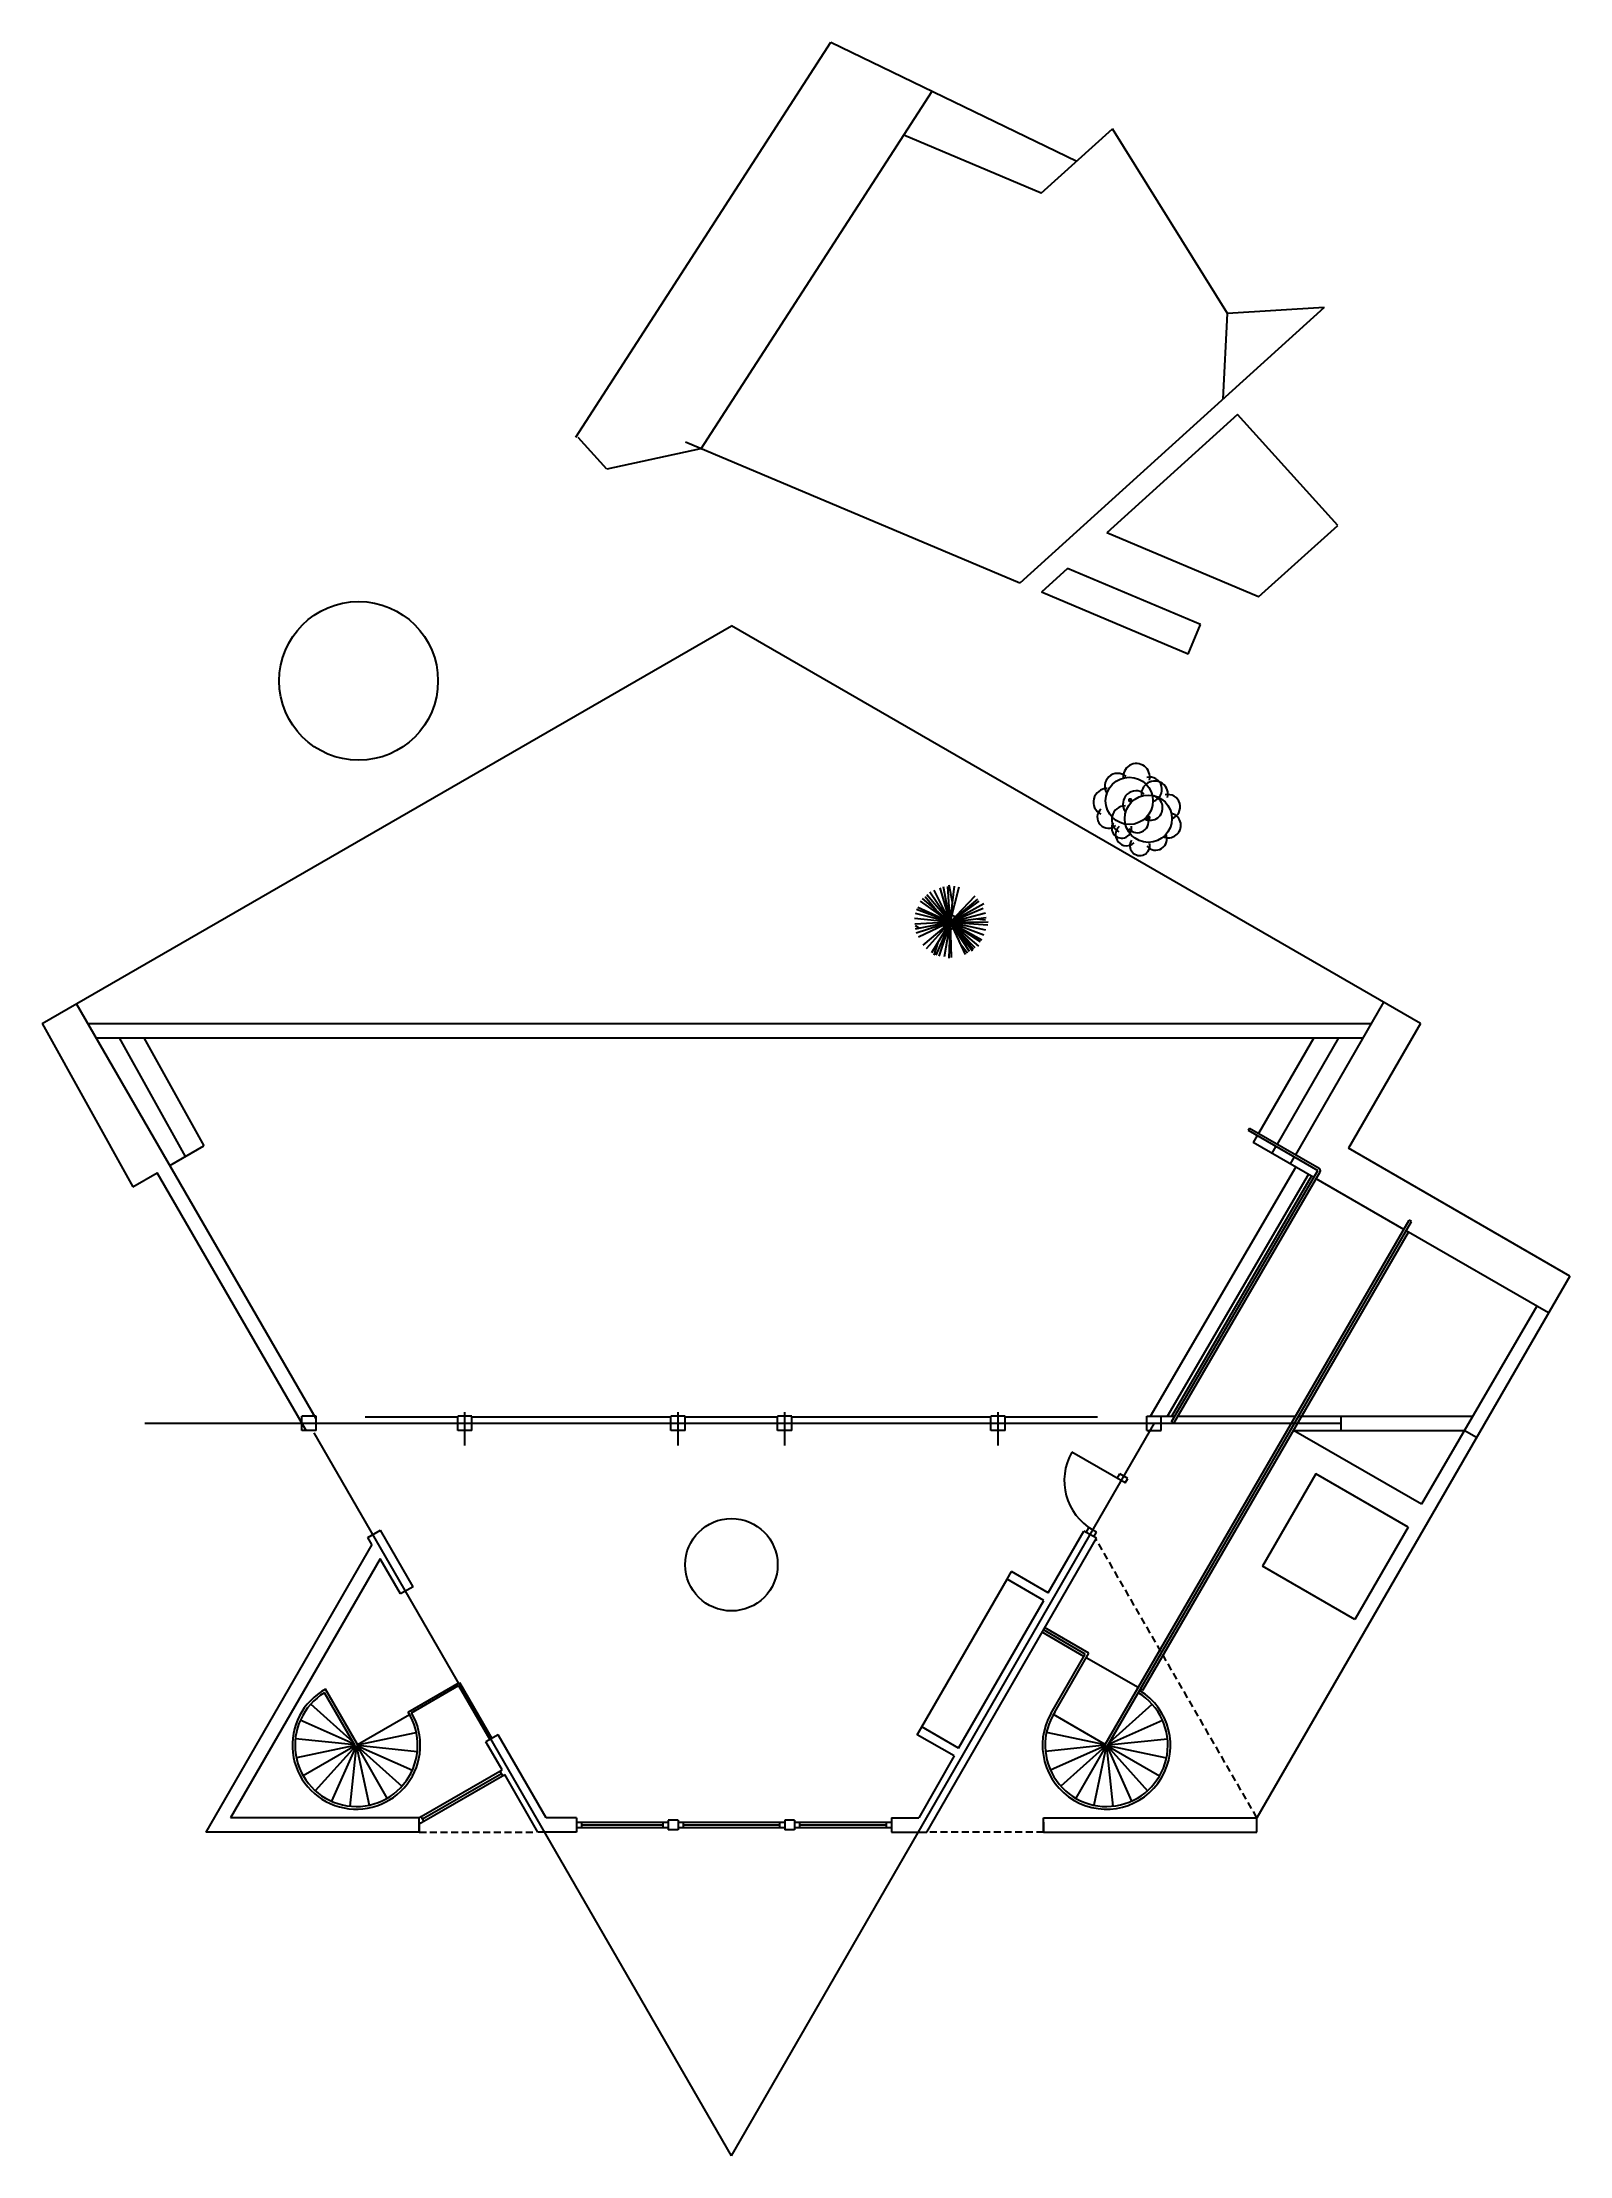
# Model space of a CAD drawing. Header units: inches. Extents: x -43639 to 75791, y -33466 to 47612.
# Drawn here: x 18091 to 18950, y 3642 to 4831 of the extents above; entities that cross this region are included whole.
import ezdxf

# ---------------------------------------------------------------- set-up
doc = ezdxf.new("R2010")
doc.units = ezdxf.units.IN
doc.header["$LTSCALE"] = 8
doc.header["$MEASUREMENT"] = 0
doc.linetypes.add('DASHED', pattern=[0.75, 0.5, -0.25])
doc.layers.get('0').update_dxf_attribs({"linetype": 'CONTINUOUS'})
for name, color, linetype in [('A-millwork', 252, 'CONTINUOUS'), ('A-walls', 7, 'CONTINUOUS'), ('construction', 160, 'CONTINUOUS'), ('TOPO100', 14, 'CONTINUOUS'), ('TOPOCREEK', 5, 'CONTINUOUS'), ('TREE', 3, 'CONTINUOUS')]:
    doc.layers.add(name, color=color, linetype=linetype)
doc.styles.get("Standard").update_dxf_attribs({"font": 'txt', "height": 0.2})

# ---------------------------------------------------------------- blocks, each defined once
blk = doc.blocks.new('DCDSTREE')
at = {"const_width": 0.05567}
blk.add_lwpolyline([(-0.050861, -0.01564, 1), (0.004809, -0.01564, 1)], format="xyb", close=True, dxfattribs=at)
for centre, radius, start, end in [((-0.472665, 0.324149), 0.334487, 47.726311, 199.653824), ((-0.022665, 0.436649), 0.318198, 8.130102, 171.869898), ((0.472335, 0.301649), 0.3245, 303.690068, 146.309932), ((-0.697665, 0.031649), 0.27, 90, 270), ((0.504478, -0.141923), 0.302211, 246.16126, 60.708638), ((-0.636783, -0.38394), 0.243328, 104.489763, 329.250033), ((-0.24204, -0.519601), 0.275855, 177.662694, 343.412661), ((0.213585, -0.485851), 0.302916, 201.801409, 31.328693)]:
    blk.add_arc(centre, radius, start, end)
blk = doc.blocks.new('PINETREE')
for p, q in [((0, 0), (-0.675232, 0.544887)), ((0, 0), (-0.584576, 0.654615)), ((0, 0), (-0.486886, 0.724015)), ((0, 0), (-0.402482, 0.779348)), ((0, 0), (-0.343868, 0.794353)), ((0, 0), (-0.194598, 0.864692)), ((0, 0), (-0.116446, 0.880635)), ((-0.057775, 0.436931), (-0.038294, 0.872194)), ((0, 0), (0.026572, 0.880635)), ((0, 0), (0.124261, 0.880635)), ((0, 0), (0.234456, 0.841246)), ((0, 0), (0.377474, 0.786851)), ((0, 0), (0.461878, 0.747461)), ((0, 0), (0.54003, 0.685564)), ((0, 0), (0.669762, 0.584276)), ((0.36848, 0.321449), (0.592391, 0.685564)), ((0, 0), (-0.869831, 0.030011)), ((0, 0), (-0.869831, -0.086282)), ((0, 0), (-0.837788, -0.250404)), ((0, 0), (-0.81825, 0.248528)), ((-0.81825, 0.248528), (-0.81825, 0.248528)), ((0, 0), (-0.798712, 0.358256)), ((0, 0), (-0.798712, -0.359194)), ((0, 0), (-0.759636, -0.429532)), ((0, 0), (-0.746351, 0.451103)), ((-0.662929, 0.400682), (-0.688518, 0.497995)), ((0, 0), (-0.675232, -0.530819)), ((0, 0), (-0.616618, -0.632106)), ((0, 0), (-0.565038, -0.655553)), ((0, 0), (-0.259464, -0.827178)), ((0, 0), (-0.135984, -0.835619)), ((0, 0), (-0.064085, -0.882511)), ((0, 0), (-0.018756, -0.87407)), ((0, 0), (0.741661, 0.497995)), ((0, 0), (0.884679, 0.0694)), ((0, 0), (0.877646, -0.040327)), ((0, 0), (0.865141, -0.094722)), ((0, 0), (0.826065, -0.289794)), ((0, 0), (0.793242, -0.414527)), ((0, 0), (0.728376, -0.507373)), ((0, 0), (0.118009, -0.897516)), ((0, 0), (0.032824, -0.859065)), ((0, 0), (0.403264, -0.780286)), ((0, 0), (0.514239, -0.718388)), ((0, 0), (0.637719, -0.663993)), ((0, 0), (0.286817, -0.835619)), ((0, 0), (0.696333, -0.617101)), ((0, 0), (0.916722, -0.211015)), ((0, 0), (0.228204, -0.843121)), ((-0.552229, -0.165054), (-0.831536, -0.328245)), ((0.535333, -0.372904), (0.676795, -0.53926)), ((-0.170074, -0.542198), (-0.187565, -0.835619))]:
    blk.add_line(p, q)
blk = doc.blocks.new('801')
at = {"layer": 'TOPO100', "linetype": 'Continuous'}
for points in [[(-28903.4, 38759.2), (-29383.4, 38759.2), (-30343.4, 38567.2), (-31783.4, 38567.2), (-32263.4, 38759.2), (-32743.4, 38759.2), (-33223.4, 38471.2), (-34183.4, 38231.2), (-34903.4, 37751.2), (-34471.4, 37511.2), (-33511.4, 37751.2), (-33031.4, 37607.2), (-31975.4, 37079.2), (-31015.4, 36887.2), (-30727.4, 36455.2), (-30247.4, 36359.2), (-29287.4, 36695.2), (-28807.4, 36647.2), (-28327.4, 36455.2), (-27367.4, 35783.2), (-26887.4, 35687.2), (-25447.4, 35975.2), (-24967.4, 35927.2), (-23047.4, 35255.2), (-22087.4, 35591.2), (-21607.4, 35591.2), (-21127.4, 35399.2), (-20743.4, 35111.2), (-20503.4, 34583.2), (-20599.4, 33623.2), (-18847.4, 33215.2), (-17447.4, 31815.2), (-15319.4, 31031.2), (-14359.4, 30503.2), (-14023.4, 30119.2), (-13783.4, 29591.2), (-13831.4, 28631.2), (-14407.4, 27719.2), (-15367.4, 27431.2), (-15847.4, 27623.2), (-16807.4, 28295.2), (-17287.4, 28391.2), (-17719.4, 28151.2), (-18679.4, 28007.2), (-19207.4, 27623.2), (-19639.4, 27527.2), (-20551.4, 27623.2), (-21031.4, 27527.2), (-21319.4, 27047.2), (-21703.4, 26663.2), (-21703.4, 26663.2), (-22615.4, 26327.2), (-23623.4, 26615.2), (-24583.4, 27239.2), (-25975.4, 26951.2), (-26935.4, 26903.2), (-28263.4, 27207.2), (-30247.4, 28247.2), (-31207.4, 28439.2), (-31447.4, 28151.2), (-30631.4, 27479.2), (-30295.4, 26999.2), (-29335.4, 26231.2), (-28567.4, 25319.2), (-28711.4, 24359.2), (-27751.4, 24551.2), (-26791.4, 24359.2), (-25831.4, 23975.2), (-25111.4, 23543.2), (-24103.4, 22535.2)], [(39937.1, 23413.4), (42430.6, 21917.2), (42856.6, 21287.2), (43288.6, 20327.2), (43531.6, 19212.9), (43915.6, 19116.9), (44200.6, 20231.2), (44200.6, 20711.2), (43624.6, 21671.2), (43624.6, 22631.2), (43432.6, 23111.2), (42520.6, 23975.2), (40856.6, 26919.2), (40563.2, 28386.5), (40563.2, 28386.5), (40552.6, 28439.2), (40600.6, 28679.2), (40888.6, 29159.2), (41046.9, 29247.2), (41046.9, 29247.2), (41320.6, 29399.2), (42280.6, 29255.2), (43995.2, 28818.9), (43995.2, 28818.9), (44045.4, 28801.4), (43864.6, 29255.2), (43528.6, 29687.2), (43192.6, 30647.2), (42904.6, 31079.2), (42768.9, 31268), (42768.9, 31268), (42330.1, 31642.1), (42330.1, 31642.1), (41037.2, 32144.2), (41298.8, 32486.6), (41298.8, 32486.6), (42060.1, 32666.2), (42060.1, 32666.2), (42712.6, 32999.2), (43177.7, 33038), (43177.7, 33038), (44760.6, 33169.9), (46912.6, 33887.2), (47512.6, 33719.2), (49093, 32977.4), (49775.7, 32977.4), (50654.9, 32928.9), (51496.6, 32759.2), (52264.6, 32039.2), (52264.6, 31559.2), (51880.6, 30599.2), (51976.6, 30119.2), (52264.6, 29639.2), (52504.6, 28199.2), (52504.6, 27719.2), (52408.6, 27239.2), (52024.6, 26759.2), (51544.6, 26519.2), (50680.6, 26327.2), (50238.7, 25989.3), (50238.7, 25989.3), (49864.6, 25703.2), (50584.6, 24791.2), (50536.6, 23879.2), (51256.6, 23725.6), (52875.6, 24058.7), (52875.6, 24058.7), (52936.6, 24071.2), (53848.6, 23975.2), (54232.6, 23591.2), (54232.6, 23591.2), (54520.6, 22871.2), (54516.7, 22857.2), (54516.7, 22857.2), (54184.6, 21671.2), (54520.6, 20759.2), (54328.6, 19367.2), (53816.6, 18087.2), (53176.6, 17447.2), (52744.6, 17207.2), (52360.6, 16295.2), (51736.6, 15575.2), (51928.6, 15143.2), (52408.6, 15191.2), (53704.6, 16247.2), (54664.6, 16535.2), (55000.6, 16871.2), (55288.6, 17351.2), (56632.6, 18695.2), (57112.6, 18983.2), (57592.6, 19079.2), (58072.6, 18983.2), (58552.6, 18695.2), (58792.6, 18167.2), (59032.6, 17207.2), (59944.6, 16823.2), (60232.6, 16804), (61720.6, 15815.2), (62200.6, 15623.2), (62776.6, 14807.2), (63208.6, 14375.2), (63688.6, 13415.2), (63736.6, 12935.2), (63640.6, 12455.2), (62872.6, 11687.2), (61912.6, 11447.2), (60472.6, 11399.2), (60040.6, 11111.2), (60328.6, 10151.2), (60280.6, 9671.2), (60040.6, 9239.2), (59080.6, 8759.2), (57640.6, 8375.2), (56680.6, 8327.2), (56152.6, 7943.2), (55672.6, 7751.2), (55609.6, 7384), (57400.6, 7175.2), (58264.6, 6839.2), (58744.6, 6551.2), (59224.6, 5639.2), (59128.6, 4679.2), (59128.6, 4679.2), (58744.6, 4199.2), (58264.6, 3815.2), (57784.6, 3623.2), (57640.6, 3239.2), (57736.6, 2279.2), (57352.6, 1319.2), (57016.6, 935.2), (56920.6, 407.2), (56296.6, -552.8), (56045.7, -839.5), (56045.7, -839.5), (55624.6, -1320.8), (55480.6, -1800.8), (55864.6, -2760.8), (55864.6, -3720.8), (56056.6, -4680.8), (55864.6, -5640.8), (55864.6, -6072.8), (56344.6, -6072.8), (56920.6, -4632.8), (57352.6, -4296.8), (57352.6, -3970.5), (57352.6, -3970.5), (57352.6, -3336.8), (57496.6, -2856.8), (58120.6, -1464.8), (58744.6, -552.8), (59128.6, -120.8), (60088.6, 71.2), (60856.6, 1895.2), (61240.6, 2279.2), (61768.6, 2423.2), (62728.6, 2231.2), (62968.6, 2567.2), (62776.6, 3527.2), (62776.6, 4734.1), (64120.6, 7079.2), (64888.6, 7943.2), (65368.6, 8231.2), (65752.6, 8327.2), (66712.6, 8231.2), (67192.6, 7847.2), (67336.6, 7607.2), (67576.6, 6407.2)], [(-43078.4, 24151), (-42919.4, 24119.2), (-41527.4, 22439.2), (-41143.4, 21479.2), (-40711.4, 20879.2), (-40663.4, 19559.2), (-40231.4, 18695.2), (-39319.4, 18071.2), (-37879.4, 18071.2), (-36919.4, 18311.2), (-36487.4, 18215.2), (-36026.6, 17869.6), (-34999.4, 16007.2), (-34855.4, 15527.2), (-34807.4, 15047.2), (-34999.4, 14087.2), (-34999.4, 13127.2), (-35287.4, 11207.2), (-34951.4, 10247.2), (-34471.4, 10151.2), (-33991.4, 10247.2), (-33421.4, 10589.2), (-32385.6, 12315.6), (-32071.4, 12551.2), (-31687.4, 13031.2), (-31399.4, 14471.2), (-31495.4, 14951.2), (-32071.4, 16391.2), (-32071.4, 18311.2), (-32455.4, 19271.2), (-33452.8, 20283.3), (-34534, 23372.6), (-35047.4, 23783.2), (-35527.4, 23975.2), (-36007.4, 23975.2), (-36391.4, 24263.2), (-36679.4, 25223.2), (-36679.4, 25223.2), (-36999.4, 25623.2), (-38418, 26332.6), (-38503.4, 26759.2), (-38839.4, 27143.2), (-39799.4, 27527.2), (-39559.4, 28007.2), (-39175.4, 28391.2), (-38935.4, 28871.2), (-39223.4, 29831.2), (-39079.4, 30311.2), (-38743.4, 30743.2), (-38695.4, 31703.2), (-38887.4, 32231.2), (-39271.4, 32519.2), (-39751.4, 32711.2), (-41191.4, 32711.2), (-41959.4, 32999.2), (-42343.4, 33383.2), (-42775.4, 33623.2), (-43078.4, 33683.8)], [(-22759.4, 19175.2), (-22759.4, 18599.2), (-22999.4, 18215.2), (-23911.4, 17735.2), (-24295.4, 17351.2), (-24295.4, 16871.2), (-24199.4, 16583.2), (-23719.4, 16199.2), (-23575.4, 15719.2), (-23047.4, 14759.2), (-23239.4, 14279.2), (-23383.4, 13319.2), (-23239.4, 12935.2), (-22951.4, 12839.2), (-22327.4, 14183.2), (-21463.4, 14183.2), (-21031.4, 14471.2), (-20839.4, 13991.2), (-21031.4, 13127.2), (-21415.4, 12647.2), (-21692.7, 10972.6), (-22183.4, 10727.2), (-22663.4, 10631.2), (-23095.4, 10295.2), (-23767.4, 9479.2), (-24199.4, 9143.2), (-25159.4, 8855.2), (-27097.8, 9049.1), (-27271.4, 8615.2), (-26551.4, 8183.2), (-24487.4, 7655.2), (-23527.4, 7271.2), (-23095.4, 6983.2), (-22519.4, 6119.2), (-21607.4, 5159.2), (-21799.4, 4583.2), (-22247.4, 4023.2), (-23527.4, 3383.2), (-24487.4, 3335.2), (-24618.3, 3197.9), (-24391.4, 2375.2), (-24391.4, 1895.2), (-24679.4, 1415.2), (-25536.1, 1381.3), (-25591.4, 1175.2), (-24823.4, 23.2), (-24583.4, -1656.8), (-24871.4, -2568.8), (-25303.4, -2904.8), (-26263.4, -3048.8), (-26263.4, -3048.8), (-26743.4, -3000.8), (-28222.7, -2476.2), (-28231.4, -3000.8), (-28135.4, -3480.8), (-27847.4, -3960.8), (-27367.4, -4392.8), (-26791.4, -5304.8), (-26503.4, -6264.8)], [(-43078.4, 959.6), (-42343.4, 263.2), (-41863.4, -600.8), (-41047.4, -1416.8), (-40615.4, -1560.8), (-39655.4, -1464.8), (-39399.4, -1144.8), (-38695.4, 359.2), (-38791.4, 1319.2), (-39559.4, 2759.2), (-39895.4, 3719.2), (-40115.2, 5058.2), (-39751.4, 5543.2), (-39419.1, 5321.7), (-39183.7, 4145), (-38599.4, 3911.2), (-38311.4, 3335.2), (-37927.4, 1895.2), (-37543.4, 1415.2), (-37063.4, 1127.2), (-36583.4, 1031.2), (-36103.4, 1127.2), (-35804.7, 828.6), (-36775.4, -384.8), (-36775.4, -936.8), (-36343.4, -1800.8), (-36631.4, -2280.8), (-36919.4, -3240.8), (-36583.4, -4152.8), (-36295.4, -4536.8), (-36199.4, -5016.8), (-36295.4, -5496.8), (-36199.4, -5976.8), (-35911.4, -6360.8), (-35431.4, -6744.8), (-35335.4, -7224.8), (-35431.4, -7704.8), (-35239.4, -8184.8), (-34951.4, -8664.8), (-34471.4, -9048.8), (-34279.4, -9528.8), (-34375.4, -10008.8), (-34164.2, -10536.8), (-33319.4, -11592.8), (-33319.4, -12216.8), (-33511.4, -12600.8), (-33223.4, -13560.8), (-32184.3, -14859.6), (-32184.3, -14859.6), (-31591.4, -15096.8), (-31111.4, -14904.8), (-30487.4, -13992.8), (-29959.4, -12920.8), (-29959.4, -10488.8), (-29863.4, -10296.8), (-29383.4, -10488.8), (-28855.4, -10536.8), (-28375.4, -10392.8), (-28039.4, -10104.8)], [(70072.6, 3047.2), (70264.6, 2087.2), (70004.7, 777.9), (70101.7, 534.2), (70248.5, 437.2), (70443.7, 582.7), (71368.6, 2915.2), (71704.6, 3335.2), (72184.6, 3527.2), (72664.6, 3527.2), (73464.6, 3207.2), (74488.6, 2183.2)], [(-37827.1, -31594.2), (-37538.6, -30622.3), (-37784.3, -30425.4), (-38023.4, -30120.8), (-38167.4, -29256.8), (-38599.4, -28872.8), (-39511.4, -28728.8), (-39847.4, -28344.8), (-40327.4, -28152.8), (-40423.4, -27672.8), (-40327.4, -27192.8), (-40327.4, -26232.8), (-39271.4, -25368.8), (-38887.4, -25176.8), (-38887.4, -25176.8), (-38599.4, -24696.8), (-38791.4, -24216.8), (-39175.4, -23928.8), (-39415.4, -23544.8), (-39607.4, -22584.8), (-39991.4, -22104.8), (-40279.4, -21144.8), (-41239.4, -19800.8), (-41239.4, -18888.8), (-41479.4, -18456.8), (-41287.4, -17976.8), (-41575.4, -17016.8), (-41479.4, -16056.8), (-42199.4, -15192.8), (-42055.4, -14712.8), (-42151.4, -14232.8), (-41959.4, -13752.8), (-42055.4, -13272.8), (-41767.4, -12312.8), (-41959.4, -11832.8), (-42343.4, -11496.8), (-43303.4, -11112.8), (-43591.4, -10584.8), (-43639.4, -10152.8), (-42775.4, -9960.8), (-42247.4, -9096.8), (-41767.4, -8952.8), (-41383.4, -8568.8), (-41287.4, -8088.8), (-41383.4, -7608.8), (-41767.4, -7224.8), (-41671.4, -6744.8), (-41383.4, -6360.8), (-41671.4, -5496.8), (-41575.4, -5016.8), (-41719.4, -4584.8), (-42535.4, -3864.8), (-42535.4, -3384.8), (-42727.4, -2904.8), (-43078.4, -2651.2)]]:
    blk.add_lwpolyline(points, dxfattribs=at)
for points, elevation in [([(15728.3, -32632.3), (17906.2, -32165.6), (18040.6, -31944.8), (17080.6, -31608.8), (16600.6, -31320.8), (16264.6, -30840.8), (16168.6, -30360.8), (16312.6, -29880.8), (16744.6, -29544.8), (17656.6, -29304.8), (18616.6, -29496.8), (19000.6, -29400.8), (19384.6, -28968.8), (20200.6, -28296.8), (19864.6, -27960.8), (19384.6, -27768.8), (19000.6, -27288.8), (18808.6, -26904.8), (18904.6, -26424.8), (19336.6, -25992.8), (20296.6, -25752.8), (21256.6, -25896.8), (21736.6, -25752.8), (22216.6, -25032.8), (23822, -24750.1), (23992.6, -24408.8), (23512.6, -24024.8), (23320.6, -23640.8), (23320.6, -22728.8), (22936.6, -22296.8), (22696.6, -21864.8), (22744.6, -20904.8), (22360.6, -20472.8), (22360.6, -20184.8), (22552.6, -19800.8), (22840.6, -19608.8), (23320.6, -19608.8), (23608.6, -19320.8), (23224.6, -18744.8), (23032.6, -18264.8), (23080.6, -17832.8), (23416.6, -17016.8), (23704.6, -16632.8), (24088.6, -16344.8), (24088.6, -16344.8), (24520.6, -16104.8), (25432.6, -15816.8), (25624.6, -15480.8), (25336.6, -14520.8), (25336.6, -14040.8), (25716.5, -13407.6), (27544.6, -13128.8), (28024.6, -13224.8), (28984.6, -13608.8), (29464.6, -13560.8), (29752.6, -13656.8), (29848.6, -13464.8), (30424.6, -13944.8), (30673.1, -14317.5), (31736.6, -14104.8), (32536.6, -14424.8), (33016.6, -14424.8), (33400.6, -14808.8), (33880.6, -14856.8), (34216.6, -15768.8), (34648.6, -16008.8), (35080.6, -15144.8), (35512.6, -15000.8), (35800.6, -14616.8), (36328.6, -13368.8), (36664.6, -12888.8), (37096.6, -12696.8), (38056.6, -12696.8), (38248.6, -12216.8), (38344.6, -11256.8), (38584.6, -10296.8), (39160.6, -9480.8), (39544.6, -9144.8), (39880.6, -8232.8), (40216.6, -7704.8), (40696.6, -7512.8), (41176.6, -7464.8), (42136.6, -6888.8), (42616.6, -6936.8), (43000.6, -6840.8), (43288.6, -5928.8), (43576.6, -5496.8), (44152.6, -5208.8), (45055, -5362.4), (47272.6, -6840.8), (47512.6, -7080.8), (47848.6, -8040.8), (48136.6, -9480.8), (48280.6, -10872.8), (48280.6, -10872.8), (48568.6, -11256.8), (48712.6, -11784.8), (48616.6, -12744.8), (48952.6, -13080.8), (49096.6, -13608.8), (48952.6, -14568.8), (49048.6, -15048.8), (49912.6, -15768.8), (50296.6, -16248.8), (50392.6, -16728.8), (50200.6, -17160.8), (50680.6, -18072.8), (50872.6, -19032.8), (50536.6, -20424.8), (50296.6, -20760.8), (49816.6, -21048.8), (49816.6, -21432.8), (50632.6, -22104.8), (50872.6, -22584.8), (50968.6, -23064.8), (50776.6, -23544.8), (51208.6, -24504.8), (51064.6, -24984.8), (50680.6, -25416.8), (49768.6, -25992.8), (49834.4, -26513.7), (51136.6, -25992.8), (51736.6, -26232.8), (52120.6, -26712.8), (52216.6, -27192.8), (52600.6, -27480.8), (52696.6, -27000.8), (52696.6, -24792.8), (52984.6, -24216.8), (53564.6, -24332.8), (53853.2, -25775.6), (54224.7, -26040), (54224.7, -26040), (54376.6, -25656.8), (54472.6, -24696.8), (54808.6, -24360.8), (55576.6, -24552.8), (55864.6, -24216.8), (55864.6, -23880.8), (55000.6, -23448.8), (54520.6, -22968.8), (54328.6, -22488.8), (54760.6, -22152.8), (54856.6, -21240.8), (55096.6, -20760.8), (55480.6, -20328.8), (55480.6, -20328.8), (55768.6, -19368.8), (56248.6, -19224.8), (56728.6, -19320.8), (57035.9, -19409.3), (57035.9, -19409.3), (57064.6, -19080.8), (56776.6, -18168.8), (56728.6, -17688.8), (56728.6, -17208.8), (56856.6, -16888.8), (58264.6, -15720.8), (58792.6, -13800.8), (59608.6, -12408.8), (60376.6, -11544.8), (61288.6, -11256.8), (62200.6, -11640.8), (62584.6, -11448.8), (62776.6, -10536.8), (63208.6, -10200.8), (64120.6, -9912.8), (64360.6, -9480.8), (65032.6, -8952.8), (65624.6, -8824.8), (66808.6, -9816.8), (67720.6, -9336.8), (68152.6, -9336.8), (68536.6, -9816.8), (69496.6, -9912.8), (69928.6, -10344.8), (70072.6, -11304.8), (69688.6, -11736.8), (69208.6, -12024.8), (69208.6, -12504.8), (70120.6, -12696.8), (70312.6, -13176.8), (69880.6, -14136.8), (70264.6, -14136.8), (70744.6, -13944.8), (71128.6, -14184.8), (71368.6, -15096.8), (71800.6, -15000.8), (72184.6, -14616.8), (72664.6, -14424.8), (73144.6, -14424.8), (73528.6, -14904.8), (73731.3, -16398.1), (74699.8, -16882.4)], 9600), ([(62347.5, -33466.5), (62623, -32088.8), (63698.2, -30072.8), (63832.6, -29400.8), (63544.6, -28920.8), (63064.6, -28824.8), (62584.6, -28920.8), (61288.6, -29928.8), (60568.6, -30888.8), (59800.6, -32280.8), (59896.6, -33240.8), (59855.1, -33421.9)], 12000)]:
    blk.add_lwpolyline(points, dxfattribs=dict(at, elevation=elevation))
at = {"layer": 'TOPO100', "width": 1.2}
blk.add_text('700', height=1200, rotation=311.642, dxfattribs=at).set_placement((67299.8, 5698))

msp = doc.modelspace()

# ---------------------------------------------------------------- linework, layer by layer
at = {"layer": 'A-millwork'}
msp.add_line((18585.68953, 3883.33865, 0.00274), (18633.68953, 3966.47709, 0.00274), dxfattribs=at)
at = {"layer": 'A-walls', "color": 252}
for p, q in [((18090.92515, 4279.16258), (18478.62318, 4503.00014)), ((18866.32121, 4279.16258), (18478.62318, 4503.00014)), ((18244.92044, 4056.79399), (18110.1332, 4290.25235)), ((18845.53661, 4291.16258), (18795.99402, 4205.3523)), ((18090.92515, 4279.16258), (18141.89117, 4187.24592)), ((18116.53588, 4279.16258), (18838.6084, 4279.16258)), ((18121.15468, 4271.16258), (18833.9896, 4271.16258)), ((18134.24919, 4271.16258, -40037.30414), (18171.34903, 4204.25343, -40037.30414)), ((18147.96838, 4271.16258, -40037.30414), (18181.74134, 4210.25343, -40037.30414)), ((18806.27679, 4271.16258), (18775.20941, 4217.3523)), ((18820.13319, 4271.16258), (18785.60171, 4211.3523)), ((18866.32121, 4279.16258), (18825.77863, 4208.94076)), ((18162.67578, 4199.24592), (18181.78149, 4210.27661)), ((18774.45941, 4216.05326), (18772.20941, 4212.15615)), ((18806.22143, 4192.5193), (18772.20941, 4212.15615)), ((18784.85171, 4210.05326), (18782.60172, 4206.15615)), ((18795.24402, 4204.05326), (18792.99402, 4200.15615)), ((18950.25033, 4137.07699), (18825.77863, 4208.94076)), ((18141.89117, 4187.24592), (18155.62094, 4195.17281)), ((18239.29889, 4050.23835), (18155.62094, 4195.17281)), ((18726.37634, 4058.23835), (18804.92564, 4193.26743)), ((18856.88716, 4163.26743), (18807.52372, 4191.76743)), ((18938.25033, 4116.29238), (18858.1862, 4162.51743)), ((18861.18076, 4167.71671), (18859.88296, 4168.466)), ((18710.04738, 3903.95575), (18859.48524, 4161.76743)), ((18950.25033, 4137.07699), (18774.25443, 3832.24314)), ((18931.7648, 4120.0368), (18866.8157, 4008.68234)), ((18720.32592, 4058.23835), (18726.37634, 4058.23835)), ((18726.37634, 4058.23835), (18728.10839, 4058.23835)), ((18729.84044, 4058.23835), (18795.65837, 4058.23835)), ((18797.39043, 4058.23835), (18821.59439, 4058.23835)), ((18821.59439, 4050.23835), (18821.59439, 4058.23835)), ((18794.50367, 4050.23835), (18821.59439, 4050.23835)), ((18866.8157, 4008.68234), (18794.83857, 4050.23835)), ((18897.80462, 4046.23835), (18890.87642, 4050.23835)), ((18807.35417, 4025.69195), (18777.35417, 3973.73043)), ((18859.3157, 3995.69195), (18807.35417, 4025.69195)), ((18859.3157, 3995.69195), (18829.3157, 3943.73043)), ((18829.3157, 3943.73043), (18777.35417, 3973.73043)), ((18265.8087, 3874.72278), (18241.97386, 3896.18377)), ((18268.26187, 3873.47376), (18297.49023, 3890.34876)), ((18688.98449, 3873.47376), (18659.75613, 3890.34876)), ((18691.43766, 3874.72278), (18715.27251, 3896.18377)), ((18266.44669, 3873.61775), (18236.09503, 3887.13118)), ((18268.34596, 3873.2547), (18301.35844, 3880.27172)), ((18688.9004, 3873.2547), (18655.88792, 3880.27172)), ((18690.79967, 3873.61775), (18721.15133, 3887.13118)), ((18266.69038, 3873.19567), (18233.30135, 3876.70499)), ((18266.84099, 3872.9348), (18233.86626, 3865.92581)), ((18266.96283, 3872.72376), (18237.73448, 3855.84876)), ((18267.1105, 3872.5414), (18244.52735, 3847.46027)), ((18267.3073, 3872.4136), (18253.57994, 3841.58144)), ((18267.53396, 3872.35287), (18264.00612, 3838.78776)), ((18267.76829, 3872.36515), (18274.78531, 3839.35267)), ((18267.98735, 3872.44924), (18284.86235, 3843.22089)), ((18268.16971, 3872.59691), (18293.25085, 3850.01376)), ((18268.29751, 3872.79371), (18299.12967, 3859.06635)), ((18268.35824, 3873.02037), (18301.92336, 3869.49253)), ((18688.88812, 3873.02037), (18655.323, 3869.49253)), ((18688.94885, 3872.79371), (18658.11669, 3859.06635)), ((18689.07665, 3872.59691), (18663.99551, 3850.01376)), ((18689.25901, 3872.44924), (18672.38401, 3843.22089)), ((18689.47808, 3872.36515), (18682.46106, 3839.35267)), ((18689.71241, 3872.35287), (18693.24024, 3838.78776)), ((18689.93906, 3872.4136), (18703.66642, 3841.58144)), ((18690.13586, 3872.5414), (18712.71901, 3847.46027)), ((18690.28353, 3872.72376), (18719.51189, 3855.84876)), ((18690.40537, 3872.9348), (18723.3801, 3865.92581)), ((18690.55598, 3873.19567), (18723.94501, 3876.70499))]:
    msp.add_line(p, q, dxfattribs=at)
at = {"layer": 'A-walls', "color": 253}
for p, q in [((18769.26326, 4219.05326), (18770.01326, 4220.3523)), ((18769.26326, 4219.05326), (18808.48385, 4196.40923)), ((18770.01326, 4220.3523), (18809.22467, 4197.71357)), ((18726.232, 4054.98835), (18808.48385, 4196.40923)), ((18727.53104, 4054.23835), (18809.78288, 4195.65921)), ((18688.98449, 3873.47376), (18859.88296, 4168.466)), ((18690.28353, 3872.72376), (18861.18076, 4167.71671)), ((18726.232, 4054.98835), (18727.53104, 4054.23835)), ((18677.6719, 3924.37979), (18654.13612, 3937.96818)), ((18679.7492, 3924.91251), (18654.81804, 3939.30652)), ((18658.45709, 3891.09876), (18677.6719, 3924.37979)), ((18660.53439, 3891.63149), (18679.7492, 3924.91251)), ((18266.96283, 3872.72376), (18249.71691, 3902.59458)), ((18268.26187, 3873.47376), (18250.26578, 3904.64391)), ((18296.71198, 3891.63149), (18325.63207, 3908.32851)), ((18298.66352, 3891.31483), (18325.17454, 3906.62098)), ((18325.17454, 3906.62098), (18342.67215, 3876.31424)), ((18325.63207, 3908.32851), (18343.75468, 3876.93924)), ((18304.09001, 3832.87711, 0), (18349.61684, 3859.16204, 0.00007)), ((18305.59001, 3830.27904, -0.00481), (18351.11684, 3856.56397, -0.00474)), ((18394.38623, 3829.74314, 0.00948), (18440.12318, 3829.74314, 0.00955)), ((18451.62318, 3829.74314, 0.00467), (18505.62318, 3829.74314, 0.00474)), ((18517.12318, 3829.74314, -0.00007), (18565.62318, 3829.74314, 0)), ((18394.38623, 3826.74314, 0.00948), (18440.12318, 3826.74314, 0.00955)), ((18451.62318, 3826.74314, 0.00467), (18505.62318, 3826.74314, 0.00474)), ((18517.12318, 3826.74314, -0.00007), (18565.62318, 3826.74314, 0))]:
    msp.add_line(p, q, dxfattribs=at)
at = {"layer": 'A-walls', "color": 1}
for p, q in [((18714.47857, 4058.23835, -15623.89799), (18796.24382, 4198.27988, -39478.11913)), ((18723.89831, 4058.23835, -16608.00381), (18803.29867, 4194.20676, -39478.11913)), ((18821.59439, 4058.23835), (18895.49522, 4058.23835)), ((18821.59439, 4050.23835), (18890.87642, 4050.23835))]:
    msp.add_line(p, q, dxfattribs=at)
at = {"layer": 'A-walls'}
for p, q in [((18236.92044, 4050.23835), (18236.92044, 4058.23835)), ((18244.92044, 4058.23835), (18236.92044, 4058.23835)), ((18244.92044, 4050.23835), (18244.92044, 4058.23835)), ((18272.62318, 4057.76575, -8376), (18324.62318, 4057.76575, -8376)), ((18324.62318, 4050.23835), (18324.62318, 4058.23835)), ((18332.62318, 4058.23835), (18324.62318, 4058.23835)), ((18332.62318, 4050.23835), (18332.62318, 4058.23835)), ((18332.62318, 4057.76575, -8376), (18444.62318, 4057.76575, -8376)), ((18444.62318, 4050.23835, -8376), (18444.62318, 4058.23835, -8376)), ((18452.62318, 4058.23835, -8376), (18444.62318, 4058.23835, -8376)), ((18452.62318, 4050.23835, -8376), (18452.62318, 4058.23835, -8376)), ((18452.62318, 4057.76575, -8376), (18504.62318, 4057.76575, -8376)), ((18504.62318, 4050.23835, -8376), (18504.62318, 4058.23835, -8376)), ((18512.62318, 4058.23835, -8376), (18504.62318, 4058.23835, -8376)), ((18512.62318, 4050.23835, -8376), (18512.62318, 4058.23835, -8376)), ((18512.62318, 4057.76575, -8376), (18624.62318, 4057.76575, -8376)), ((18632.62318, 4058.23835, -8376), (18624.62318, 4058.23835, -8376)), ((18624.62318, 4050.23835, -8376), (18624.62318, 4058.23835, -8376)), ((18632.62318, 4050.23835, -8376), (18632.62318, 4058.23835, -8376)), ((18632.62318, 4057.76575, -8376), (18684.62318, 4057.76575, -8376)), ((18712.32592, 4050.23835), (18712.32592, 4058.23835)), ((18712.32592, 4058.23835), (18720.32592, 4058.23835)), ((18720.32592, 4050.23835), (18720.32592, 4058.23835)), ((18244.92044, 4050.23835), (18236.92044, 4050.23835)), ((18332.62318, 4050.23835), (18324.62318, 4050.23835)), ((18452.62318, 4050.23835, -8376), (18444.62318, 4050.23835, -8376)), ((18512.62318, 4050.23835, -8376), (18504.62318, 4050.23835, -8376)), ((18632.62318, 4050.23835, -8376), (18624.62318, 4050.23835, -8376)), ((18712.32592, 4050.23835), (18720.32592, 4050.23835)), ((18700.06203, 4020.63349), (18670.18416, 4037.88349)), ((18695.73191, 4023.13349), (18697.23191, 4025.73156)), ((18701.56203, 4023.23156), (18697.23191, 4025.73156)), ((18700.06203, 4020.63349), (18701.56203, 4023.23156)), ((18276.38461, 3986.004), (18182.99193, 3824.24314)), ((18274.08953, 3989.97919, 0.00241), (18281.14437, 3994.05231, 0.00241)), ((18276.38461, 3986.004), (18274.08953, 3989.97919)), ((18299.5084, 3962.24488), (18281.14437, 3994.05231)), ((18588.57692, 3824.24314), (18683.98771, 3989.49948)), ((18656.80453, 3958.90514, 8376.00821), (18676.93287, 3993.5726)), ((18683.98771, 3989.49948), (18676.93287, 3993.5726)), ((18678.23191, 3992.8226), (18679.73191, 3995.42067)), ((18684.06203, 3992.92067), (18679.73191, 3995.42067)), ((18682.56203, 3990.3226), (18684.06203, 3992.92067)), ((18281.00341, 3978.004), (18196.84834, 3832.24314)), ((18292.45355, 3958.17177), (18281.00341, 3978.004)), ((18299.5084, 3962.24488), (18292.45355, 3958.17177)), ((18633.68953, 3966.47709, 8376.00274), (18636.18953, 3970.80722, 8376.00274)), ((18633.68953, 3966.47709, 8376.00274), (18636.18953, 3970.80722, 8376.00274)), ((18633.68953, 3966.47709, 8376.00274), (18636.18953, 3970.80722, 8376.00274)), ((18656.80453, 3958.90514, 8376.00821), (18636.18953, 3970.80722, 8376.00821)), ((18606.47414, 3871.33865, 0.00274), (18654.47414, 3954.47709, 0.00274)), ((18676.9219, 3923.08075), (18653.4611, 3936.62585)), ((18707.4493, 3905.45575), (18678.2492, 3922.31444)), ((18710.04738, 3903.95575), (18708.74834, 3904.70575)), ((18347.33879, 3879.00852), (18340.45355, 3875.03333)), ((18374.3388, 3832.24314), (18347.33879, 3879.00852)), ((18583.18953, 3879.00852, 8376.00274), (18585.68953, 3883.33865, 8376.00274)), ((18583.18953, 3879.00852, 8376.00274), (18585.68953, 3883.33865, 8376.00274)), ((18603.97414, 3867.00852, 8376.00274), (18583.18953, 3879.00852, 8376.00274)), ((18606.47414, 3871.33865, 8376.00821), (18585.68953, 3883.33865, 8376.00821)), ((18349.61684, 3859.16204), (18340.45355, 3875.03333)), ((18603.97414, 3867.00852, 8376.00274), (18584.0154, 3832.24314, 0.00547)), ((18304.84001, 3831.57808, -0.00481), (18349.26877, 3857.22903, -0.00474)), ((18350.01877, 3855.92999, -0.00488), (18348.51877, 3858.52807, -0.00489)), ((18369.77728, 3824.24314), (18351.11684, 3856.56397)), ((18302.99193, 3832.24314), (18196.84834, 3832.24314)), ((18302.99193, 3832.24314), (18304.09001, 3832.87711)), ((18302.99193, 3824.24314), (18302.99193, 3832.24314)), ((18302.99193, 3824.24314), (18302.99193, 3832.24314)), ((18302.99193, 3828.77904), (18305.59001, 3830.27904)), ((18302.99193, 3829.74314), (18302.99193, 3824.24314)), ((18305.59001, 3830.27904, -0.00481), (18304.09001, 3832.87711, -0.00481)), ((18391.38623, 3832.24314, 0.00948), (18374.3388, 3832.24314, 0.00948)), ((18391.38623, 3832.24314, 0.00948), (18391.38623, 3824.24314, 0.00948)), ((18391.38623, 3829.74314, 0.00948), (18394.38623, 3829.74314, 0.00948)), ((18394.38623, 3826.74314, 0.00467), (18394.38623, 3829.74314, 0.00467)), ((18440.12318, 3829.74314, 0.00955), (18443.12318, 3829.74314, 0.00948)), ((18440.12318, 3829.74314, 0.00948), (18440.12318, 3826.74314, 0.00948)), ((18443.12318, 3830.99314, 0.00948), (18443.12318, 3825.49314, 0.00948)), ((18445.87318, 3830.99314, 0.00948), (18443.12318, 3830.99314, 0.00948)), ((18448.62318, 3830.99314, 0.00948), (18445.87318, 3830.99314, 0.00948)), ((18448.62318, 3830.99314, 0.00948), (18448.62318, 3825.49314, 0.00948)), ((18448.62318, 3829.74314, 0.00948), (18451.62318, 3829.74314, 0.00948)), ((18451.62318, 3826.74314, 0.00467), (18451.62318, 3829.74314, 0.00467)), ((18505.62318, 3829.74314, 0.00474), (18505.62318, 3826.74314, 0.00474)), ((18505.62318, 3829.74314, 0.00481), (18508.62318, 3829.74314, 0.00474)), ((18508.62318, 3830.99314, 0.00474), (18508.62318, 3825.49314, 0.00474)), ((18511.37318, 3830.99314, 0.00474), (18508.62318, 3830.99314, 0.00474)), ((18514.12318, 3830.99314, 0.00474), (18511.37318, 3830.99314, 0.00474)), ((18514.12318, 3830.99314, 0.00474), (18514.12318, 3825.49314, 0.00474)), ((18514.12318, 3829.74314, 0.00474), (18517.12318, 3829.74314, 0.00474)), ((18517.12318, 3826.74314, -0.00007), (18517.12318, 3829.74314, -0.00007)), ((18565.62318, 3829.74314, 0), (18568.62318, 3829.74314, -0.00007)), ((18565.62318, 3829.74314, -0.00007), (18565.62318, 3826.74314, -0.00007)), ((18568.62318, 3832.24314, 0.00547), (18568.62318, 3824.24314, 0.00547)), ((18568.62318, 3832.24314, 0.00547), (18584.0154, 3832.24314, 0.00547)), ((18654.25443, 3824.24314), (18654.25443, 3832.24314)), ((18654.25443, 3824.24314), (18654.25443, 3832.24314)), ((18654.25443, 3832.24314), (18774.25443, 3832.24314)), ((18654.25443, 3829.74314), (18654.25443, 3824.24314)), ((18774.25443, 3824.24314), (18774.25443, 3832.24314)), ((18302.99193, 3824.24314), (18182.99193, 3824.24314)), ((18391.38623, 3824.24314, 0.00948), (18369.77728, 3824.24314, 0.00948)), ((18391.38623, 3826.74314, 0.00948), (18394.38623, 3826.74314, 0.00948)), ((18394.38623, 3828.24314, 0.00948), (18440.12318, 3828.24314, 0.00955)), ((18440.12318, 3826.74314, 0.00955), (18443.12318, 3826.74314, 0.00955)), ((18448.62318, 3825.49314, 0.00948), (18443.12318, 3825.49314, 0.00948)), ((18448.62318, 3826.74314, 0.00948), (18451.62318, 3826.74314, 0.00948)), ((18451.62318, 3828.24314, 0.00467), (18505.62318, 3828.24314, 0.00474)), ((18505.62318, 3826.74314, 0.00481), (18508.62318, 3826.74314, 0.00481)), ((18514.12318, 3825.49314, 0.00474), (18508.62318, 3825.49314, 0.00474)), ((18514.12318, 3826.74314, 0.00474), (18517.12318, 3826.74314, 0.00474)), ((18517.12318, 3828.24314, -0.00007), (18565.62318, 3828.24314)), ((18565.62318, 3826.74314, 0), (18568.62318, 3826.74314, 0)), ((18568.62318, 3824.24314), (18588.57692, 3824.24314)), ((18654.25443, 3824.24314), (18774.25443, 3824.24314))]:
    msp.add_line(p, q, dxfattribs=at)
at = {"layer": 'A-walls', "color": 5}
for p, q in [((18328.62318, 4041.73937), (18328.62318, 4060.48784)), ((18448.62318, 4041.73937, -8376), (18448.62318, 4060.48784, -8376)), ((18508.62318, 4041.73937, -8376), (18508.62318, 4060.48784, -8376)), ((18628.62318, 4041.73937, -8376), (18628.62318, 4060.48784, -8376)), ((18148.62318, 4054.23835), (18821.54826, 4054.23835)), ((18478.62318, 3642.09014), (18243.83382, 4048.75724)), ((18478.62318, 3642.09014), (18716.57706, 4054.23835))]:
    msp.add_line(p, q, dxfattribs=at)
at = {"layer": 'A-walls', "color": 252, "linetype": 'DASHED'}
for p, q in [((18774.25443, 3832.24314), (18683.72507, 3989.04458)), ((18302.99193, 3824.24314), (18368.66944, 3824.24314)), ((18654.25443, 3824.24314), (18588.57692, 3824.24314))]:
    msp.add_line(p, q, dxfattribs=at)
at = {"layer": 'A-walls', "color": 7}
for p, q in [((18654.47414, 3954.47709, 8376.00274), (18633.68953, 3966.47709, 8376.00274)), ((18603.97414, 3867.00852, 8376.00274), (18583.18953, 3879.00852, 8376.00274)), ((18606.47414, 3871.33865, 8376.00274), (18585.68953, 3883.33865, 8376.00274))]:
    msp.add_line(p, q, dxfattribs=at)
at = {"layer": 'A-walls'}
for centre, radius in [((17813.72126, 4368.8652, -39478.11913), 23854.49434), ((17670.02981, 4120.51567, -8376.00547), 8376.17315), ((17670.02981, 4120.51567, -8376.00547), 8376.16768)]:
    msp.add_circle(centre, radius, dxfattribs=at)
at = {"layer": 'A-walls', "color": 3}
msp.add_circle((18478.62318, 3974.63206), 26, dxfattribs=at)
at = {"layer": 'A-walls', "color": 252}
msp.add_arc((18808.48384, 4196.40921), 1.5, 330, 60, dxfattribs=at)
at = {"layer": 'A-walls'}
for centre, radius, start, end in [((18697.89697, 4021.88349), 32, 150, 240), ((18267.61235, 3873.09876), 0.75, 210, 30), ((18689.63401, 3873.09876), 0.75, 150, 330)]:
    msp.add_arc(centre, radius, start, end, dxfattribs=at)
at = {"layer": 'A-walls', "color": 253}
for centre, radius, start, end in [((18267.61235, 3873.09876), 36, 118.80625156, 30.39789056), ((18267.61235, 3873.09876), 34.5, 121.24565855, 32.49190637), ((18689.63401, 3873.09876), 36, 150, 58.80625156), ((18689.63401, 3873.09876), 34.5, 147.50809363, 58.75434145)]:
    msp.add_arc(centre, radius, start, end, dxfattribs=at)
at = {"layer": 'construction'}
for p, q in [((18391.08823, 4609.03592, 16440), (18534.58773, 4831.26889, 16440)), ((18534.58773, 4831.26889, 16440), (18672.92606, 4764.4487, -120)), ((18461.45866, 4602.23143, 8160), (18591.57725, 4803.74181, 8160)), ((18652.9082, 4746.33006, -120), (18692.94392, 4782.56735, -120)), ((18757.67122, 4678.57465, -120), (18692.94392, 4782.56735, -120)), ((18652.9082, 4746.33006, -120), (18575.55435, 4778.92767, -120)), ((18812.05922, 4682.0229, -120), (18640.79825, 4527.01049, -120)), ((18755.28376, 4630.63407, -120), (18757.67122, 4678.57465, -120)), ((18812.05922, 4682.0229, -120), (18757.67122, 4678.57465, -120)), ((18763.33649, 4621.73724, -120), (18689.81175, 4555.18823, -120)), ((18819.70561, 4559.45945, -120), (18763.33649, 4621.73724, -120)), ((18408.47516, 4591.05664, 8160), (18392.3697, 4608.8503, 8160)), ((18461.26575, 4602.4212, 8160), (18408.47516, 4591.05664, 8160)), ((18640.79825, 4527.01049, -120), (18452.80861, 4606.23103, -120)), ((18775.22147, 4519.1958, -120), (18689.81175, 4555.18823, -120)), ((18775.22147, 4519.1958, -120), (18819.70561, 4559.45945, -120)), ((18667.72448, 4535.19652, -120), (18652.99964, 4521.86871, -120)), ((18742.61997, 4503.63488, -120), (18667.72448, 4535.19652, -120)), ((18735.62993, 4487.04756, -120), (18652.99964, 4521.86871, -120)), ((18735.62993, 4487.04756, -120), (18742.61997, 4503.63488, -120))]:
    msp.add_line(p, q, dxfattribs=at)
for centre, radius in [((18702.47322, 4404.42456, -120), 13.3), ((18713.16757, 4394.39251, -120), 13.3), ((18601.7003, 4336.16414, -120), 4.15)]:
    msp.add_circle(centre, radius, dxfattribs=at)
at = {"layer": 'TREE'}
msp.add_circle((18268.88984, 4471.93539, -120), 44.64645, dxfattribs=at)

# ---------------------------------------------------------------- block references
at = {"layer": 'TOPOCREEK'}
msp.add_blockref('801', (0, 0), dxfattribs=at)
at = {"layer": 'TREE', "xscale": 23.04000000000087, "yscale": 23.03999999999996, "zscale": 23.03999999999999, "rotation": 42.149}
for name, p in [('DCDSTREE', (18703.10021, 4405.47809, -120)), ('DCDSTREE', (18713.34977, 4395.65627, -120)), ('PINETREE', (18601.7003, 4336.16414, -120))]:
    msp.add_blockref(name, p, dxfattribs=at)

doc.saveas('drawing.dxf')
